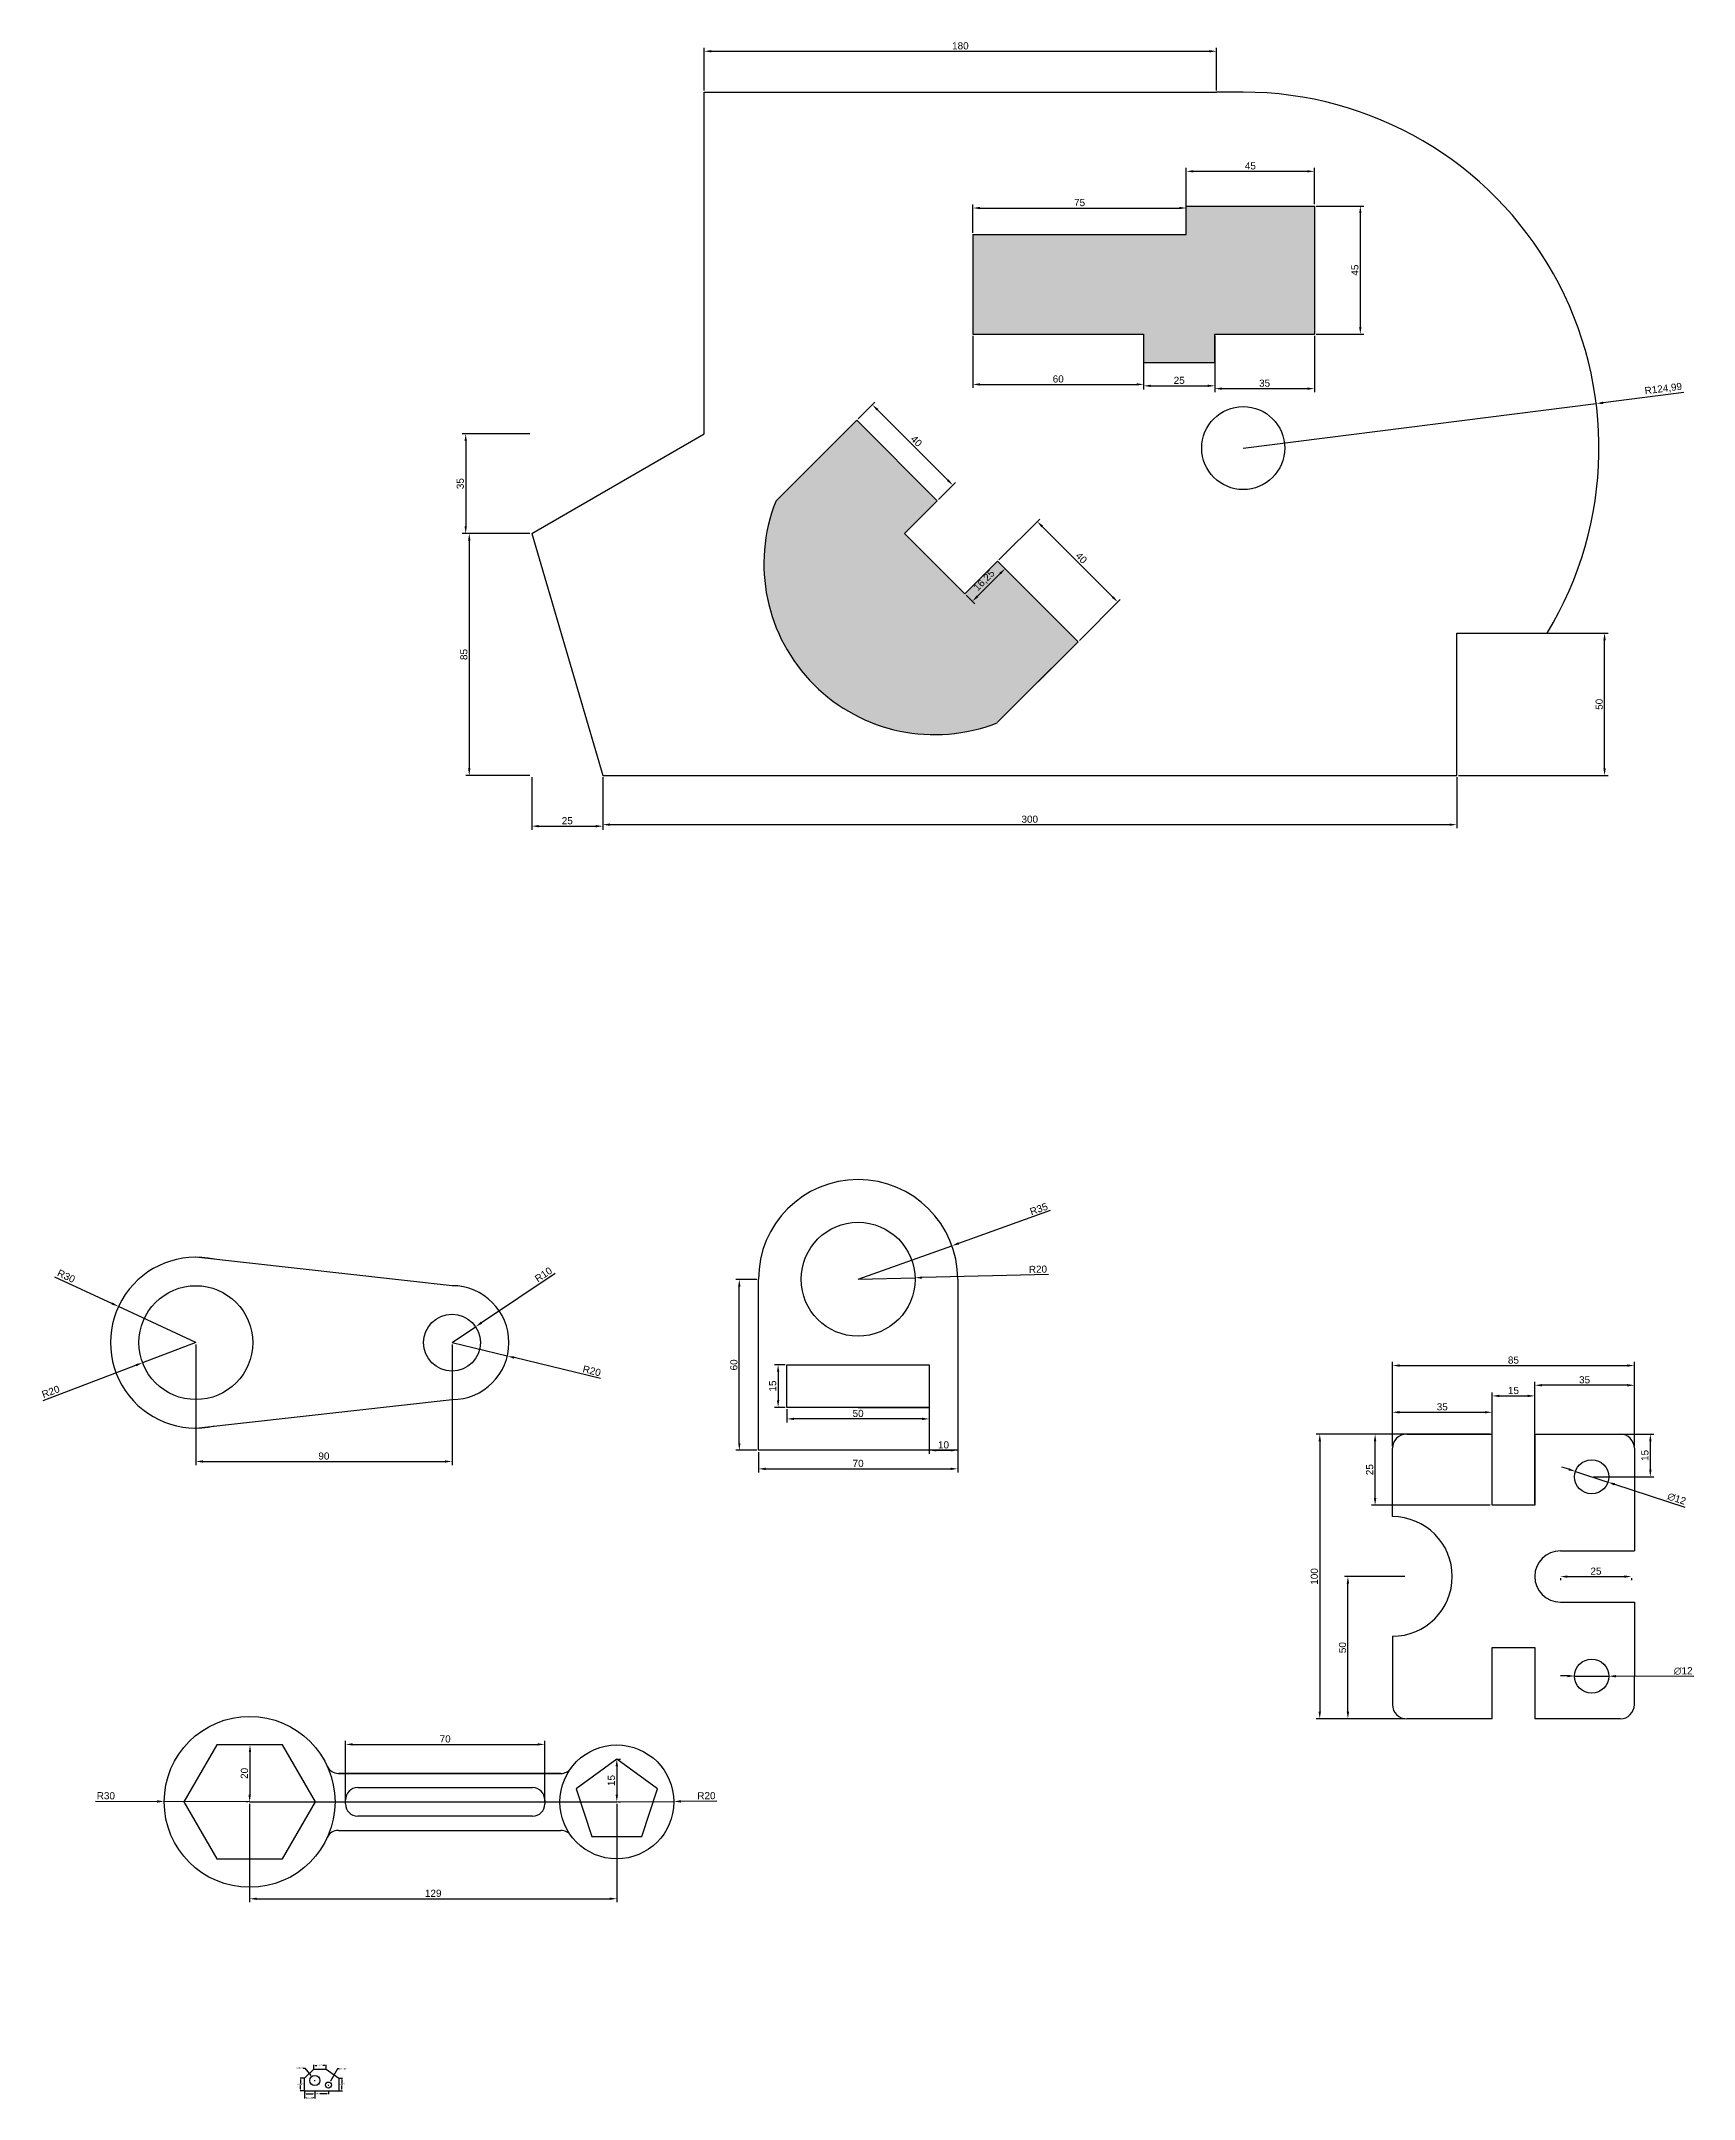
# Model space of a CAD drawing. Header units: millimetres. Extents: x 75 to 1605, y 28 to 751.
# Drawn here: x 75 to 656, y 28 to 751 of the extents above; entities that cross this region are included whole.
import ezdxf

# ---------------------------------------------------------------- set-up
doc = ezdxf.new("R2010")
doc.units = ezdxf.units.MM
doc.layers.get('0').update_dxf_attribs({"true_color": 0xc2ced6})
doc.styles.get("Standard").update_dxf_attribs({"font": 'arial.ttf'})
doc.dimstyles.new('ISO-25', dxfattribs={"dimtxt": 2.5, "dimasz": 2.5, "dimexe": 1.25, "dimexo": 0.625, "dimtad": 1, "dimtxsty": 'Standard', "dimcen": 2.5, "dimadec": 0, "dimazin": 0, "dimtfac": 1, "dimtmove": 0, "dimatfit": 3, "dimfxl": 1, "dimarcsym": 0})
doc.dimstyles.get("Standard").update_dxf_attribs({"dimtxt": 0.18, "dimasz": 0.18, "dimexe": 0.18, "dimexo": 0.0625, "dimgap": 0.09, "dimtad": 0, "dimtih": 1, "dimtoh": 1, "dimdec": 4, "dimzin": 0, "dimdsep": 46, "dimtxsty": 'Standard', "dimcen": 0.09, "dimadec": 0, "dimazin": 0, "dimtfac": 1, "dimtdec": 4, "dimtofl": 0, "dimtmove": 0, "dimatfit": 3, "dimfxl": 1, "dimtolj": 1, "dimtzin": 0, "dimarcsym": 0})

msp = doc.modelspace()

# ---------------------------------------------------------------- blocks, each defined once
blk = doc.blocks.new('*D13')
at = {"color": 0, "lineweight": -2, "transparency": 16777216}
for p, q in [((129.6981770171255, 293.3371130758796), (129.6981770171255, 250.9656570357411)), ((219.6981770171255, 293.3371130758796), (219.6981770171255, 250.9656570357411)), ((132.1981770171255, 252.2156570357411), (217.1981770171255, 252.2156570357411))]:
    blk.add_line(p, q, dxfattribs=at)
at = {"color": 0, "transparency": 16777216}
for points in [[(132.1981770171255, 252.6323237024077), (132.1981770171255, 251.7989903690744), (129.6981770171255, 252.2156570357411)], [(217.1981770171255, 252.6323237024077), (217.1981770171255, 251.7989903690744), (219.6981770171255, 252.2156570357411)]]:
    blk.add_solid(points, dxfattribs=at)
at = {"layer": 'Defpoints', "color": 0, "transparency": 16777216}
for p in [(129.6981770171255, 293.9621130758796), (219.6981770171255, 293.9621130758796), (219.6981770171255, 252.2156570357411)]:
    blk.add_point(p, dxfattribs=at)
at = {"color": 0, "transparency": 16777216, "insert": (174.6981770171255, 254.1170895050453), "char_height": 2.5, "attachment_point": 5}
blk.add_mtext('90', dxfattribs=at)
blk = doc.blocks.new('*D14')
at = {"color": 0, "lineweight": -2, "transparency": 16777216}
for p, q in [((80.09479807802714, 317.1184664047589), (100.2490702949372, 307.7098442801616)), ((129.6981770171255, 293.9621130758796), (102.514386196644, 306.6523264952169))]:
    blk.add_line(p, q, dxfattribs=at)
at = {"color": 0, "transparency": 16777216}
blk.add_solid([(100.4253232590947, 308.0873969304461), (100.0728173307798, 307.3322916298771), (102.514386196644, 306.6523264952169)], dxfattribs=at)
at = {"layer": 'Defpoints', "color": 0, "transparency": 16777216}
for p in [(102.514386196644, 306.6523264952169), (129.6981770171255, 293.9621130758796)]:
    blk.add_point(p, dxfattribs=at)
at = {"color": 0, "transparency": 16777216, "insert": (84.16842487145585, 317.3161342180625), "char_height": 2.5, "attachment_point": 5, "rotation": 334.9754147297081}
blk.add_mtext('R30', dxfattribs=at)
blk = doc.blocks.new('*D15')
at = {"color": 0, "lineweight": -2, "transparency": 16777216}
for p, q in [((129.6981770171256, 293.9621130758796), (110.9887203310422, 286.8941409118354)), ((76.0060165898732, 273.678536610001), (108.6500382452822, 286.0106443913301))]:
    blk.add_line(p, q, dxfattribs=at)
at = {"color": 0, "transparency": 16777216}
blk.add_solid([(108.502788825198, 286.4004247389567), (108.7972876653664, 285.6208640437034), (110.9887203310422, 286.8941409118354)], dxfattribs=at)
at = {"layer": 'Defpoints', "color": 0, "transparency": 16777216}
for p in [(129.6981770171256, 293.9621130758796), (110.9887203310422, 286.8941409118354)]:
    blk.add_point(p, dxfattribs=at)
at = {"color": 0, "transparency": 16777216, "insert": (78.70887015881034, 276.7321978751794), "char_height": 2.5, "attachment_point": 5, "rotation": 20.695330656432873}
blk.add_mtext('R20', dxfattribs=at)
blk = doc.blocks.new('*D16')
at = {"color": 0, "lineweight": -2, "transparency": 16777216}
for p, q in [((255.8962851106797, 318.2923015034465), (230.0725252627975, 300.9351252282839)), ((219.6981770171256, 293.9621130758797), (227.9976556136635, 299.5405227978034))]:
    blk.add_line(p, q, dxfattribs=at)
at = {"color": 0, "transparency": 16777216}
blk.add_solid([(229.8400915243841, 301.280936836473), (230.304959001211, 300.589313620095), (227.9976556136635, 299.5405227978034)], dxfattribs=at)
at = {"layer": 'Defpoints', "color": 0, "transparency": 16777216}
for p in [(227.9976556136635, 299.5405227978034), (219.6981770171256, 293.9621130758797)]:
    blk.add_point(p, dxfattribs=at)
at = {"color": 0, "transparency": 16777216, "insert": (251.8414635194595, 317.8579210239805), "char_height": 2.5, "attachment_point": 5, "rotation": 33.90661769802266}
blk.add_mtext('R10', dxfattribs=at)
blk = doc.blocks.new('*D17')
at = {"color": 0, "lineweight": -2, "transparency": 16777216}
for p, q in [((219.6981770171255, 293.9621130758796), (239.1386306332642, 289.2643728533063)), ((271.8711510532744, 281.3546357247634), (241.5686873352815, 288.6771553254846))]:
    blk.add_line(p, q, dxfattribs=at)
at = {"color": 0, "transparency": 16777216}
blk.add_solid([(241.6665569232517, 289.0821647758208), (241.4708177473112, 288.2721458751483), (239.1386306332642, 289.2643728533063)], dxfattribs=at)
at = {"layer": 'Defpoints', "color": 0, "transparency": 16777216}
for p in [(219.6981770171255, 293.9621130758796), (239.1386306332642, 289.2643728533063)]:
    blk.add_point(p, dxfattribs=at)
at = {"color": 0, "transparency": 16777216, "insert": (268.8110982500027, 284.0502509381712), "char_height": 2.5, "attachment_point": 5, "rotation": 346.41503743730715}
blk.add_mtext('R20', dxfattribs=at)
blk = doc.blocks.new('*D18')
at = {"color": 0, "lineweight": -2, "transparency": 16777216}
for p, q in [((326.7540659355105, 316.1327983130888), (319.3932325799102, 316.1327983130888)), ((320.6432325799102, 258.6327983130888), (320.6432325799102, 313.6327983130888)), ((326.7540659355105, 256.1327983130888), (319.3932325799102, 256.1327983130888))]:
    blk.add_line(p, q, dxfattribs=at)
at = {"color": 0, "transparency": 16777216}
for points in [[(320.2265659132435, 313.6327983130888), (321.0598992465769, 313.6327983130888), (320.6432325799102, 316.1327983130888)], [(320.2265659132435, 258.6327983130888), (321.0598992465769, 258.6327983130888), (320.6432325799102, 256.1327983130888)]]:
    blk.add_solid(points, dxfattribs=at)
at = {"layer": 'Defpoints', "color": 0, "transparency": 16777216}
for p in [(320.6432325799102, 316.1327983130888), (327.3790659355105, 316.1327983130888), (327.3790659355105, 256.1327983130888)]:
    blk.add_point(p, dxfattribs=at)
at = {"color": 0, "transparency": 16777216, "insert": (318.741800110606, 286.1327983130886), "char_height": 2.5, "attachment_point": 5, "rotation": 90}
blk.add_mtext('60', dxfattribs=at)
blk = doc.blocks.new('*D19')
at = {"color": 0, "lineweight": -2, "transparency": 16777216}
for p, q in [((327.3790659355104, 255.5077983130886), (327.3790659355104, 248.3821144871899)), ((397.3790659355104, 255.5077983130886), (397.3790659355104, 248.3821144871899)), ((329.8790659355104, 249.6321144871899), (394.8790659355104, 249.6321144871899))]:
    blk.add_line(p, q, dxfattribs=at)
at = {"color": 0, "transparency": 16777216}
for points in [[(329.8790659355104, 250.0487811538566), (329.8790659355104, 249.2154478205233), (327.3790659355104, 249.6321144871899)], [(394.8790659355104, 250.0487811538566), (394.8790659355104, 249.2154478205233), (397.3790659355104, 249.6321144871899)]]:
    blk.add_solid(points, dxfattribs=at)
at = {"layer": 'Defpoints', "color": 0, "transparency": 16777216}
for p in [(327.3790659355104, 256.1327983130886), (397.3790659355104, 256.1327983130886), (397.3790659355104, 249.6321144871899)]:
    blk.add_point(p, dxfattribs=at)
at = {"color": 0, "transparency": 16777216, "insert": (362.3790659355104, 251.5335469564942), "char_height": 2.5, "attachment_point": 5}
blk.add_mtext('70', dxfattribs=at)
blk = doc.blocks.new('*D20')
at = {"color": 0, "lineweight": -2, "transparency": 16777216}
for p, q in [((336.7540659355105, 286.2167878732354), (333.018516677848, 286.2167878732354)), ((334.268516677848, 283.7167878732354), (334.268516677848, 273.7167878732354)), ((336.7540659355105, 271.2167878732354), (333.018516677848, 271.2167878732354))]:
    blk.add_line(p, q, dxfattribs=at)
at = {"color": 0, "transparency": 16777216}
for points in [[(333.8518500111813, 283.7167878732354), (334.6851833445147, 283.7167878732354), (334.268516677848, 286.2167878732354)], [(333.8518500111813, 273.7167878732354), (334.6851833445147, 273.7167878732354), (334.268516677848, 271.2167878732354)]]:
    blk.add_solid(points, dxfattribs=at)
at = {"layer": 'Defpoints', "color": 0, "transparency": 16777216}
for p in [(337.3790659355105, 286.2167878732354), (334.268516677848, 271.2167878732354), (337.3790659355105, 271.2167878732354)]:
    blk.add_point(p, dxfattribs=at)
at = {"color": 0, "transparency": 16777216, "insert": (332.3670842085438, 278.7167878732353), "char_height": 2.5, "attachment_point": 5, "rotation": 90}
blk.add_mtext('15', dxfattribs=at)
blk = doc.blocks.new('*D21')
at = {"color": 0, "lineweight": -2, "transparency": 16777216}
for p, q in [((337.3790659355104, 270.5917878732353), (337.3790659355104, 265.9288463823223)), ((387.3790659355104, 270.5917878732353), (387.3790659355104, 265.9288463823223)), ((384.8790659355104, 267.1788463823223), (339.8790659355104, 267.1788463823223))]:
    blk.add_line(p, q, dxfattribs=at)
at = {"color": 0, "transparency": 16777216}
for points in [[(339.8790659355104, 267.5955130489889), (339.8790659355104, 266.7621797156556), (337.3790659355104, 267.1788463823223)], [(384.8790659355104, 267.5955130489889), (384.8790659355104, 266.7621797156556), (387.3790659355104, 267.1788463823223)]]:
    blk.add_solid(points, dxfattribs=at)
at = {"layer": 'Defpoints', "color": 0, "transparency": 16777216}
for p in [(337.3790659355104, 271.2167878732353), (387.3790659355104, 271.2167878732353), (337.3790659355104, 267.1788463823223)]:
    blk.add_point(p, dxfattribs=at)
at = {"color": 0, "transparency": 16777216, "insert": (362.3790659355104, 269.0802788516265), "char_height": 2.5, "attachment_point": 5}
blk.add_mtext('50', dxfattribs=at)
blk = doc.blocks.new('*D22')
at = {"color": 0, "lineweight": -2, "transparency": 16777216}
for p, q in [((387.3790659355104, 285.5917878732353), (387.3790659355104, 254.8827983130886)), ((397.3790659355104, 285.5917878732353), (397.3790659355104, 254.8827983130886)), ((389.8790659355104, 256.1327983130886), (394.8790659355104, 256.1327983130886))]:
    blk.add_line(p, q, dxfattribs=at)
at = {"color": 0, "transparency": 16777216}
for points in [[(389.8790659355104, 256.5494649797553), (389.8790659355104, 255.716131646422), (387.3790659355104, 256.1327983130886)], [(394.8790659355104, 256.5494649797553), (394.8790659355104, 255.716131646422), (397.3790659355104, 256.1327983130886)]]:
    blk.add_solid(points, dxfattribs=at)
at = {"layer": 'Defpoints', "color": 0, "transparency": 16777216}
for p in [(387.3790659355104, 286.2167878732353), (397.3790659355104, 286.2167878732353), (397.3790659355104, 256.1327983130886)]:
    blk.add_point(p, dxfattribs=at)
at = {"color": 0, "transparency": 16777216, "insert": (392.3790659355104, 258.0342307823929), "char_height": 2.5, "attachment_point": 5}
blk.add_mtext('10', dxfattribs=at)
blk = doc.blocks.new('*D23')
at = {"color": 0, "lineweight": -2, "transparency": 16777216}
for p, q in [((362.3790659355104, 316.2167878732353), (382.3726861697805, 316.7219115490007)), ((429.2165336046891, 317.9053858836165), (384.8718886990642, 316.7850520084713))]:
    blk.add_line(p, q, dxfattribs=at)
at = {"color": 0, "transparency": 16777216}
blk.add_solid([(384.8613652891524, 317.2015857633519), (384.882412108976, 316.3685182535907), (382.3726861697805, 316.7219115490007)], dxfattribs=at)
at = {"layer": 'Defpoints', "color": 0, "transparency": 16777216}
for p in [(362.3790659355104, 316.2167878732353), (382.3726861697805, 316.7219115490007)]:
    blk.add_point(p, dxfattribs=at)
at = {"color": 0, "transparency": 16777216, "insert": (425.5620557308765, 319.715097464886), "char_height": 2.5, "attachment_point": 5, "rotation": 1.4472266237275198}
blk.add_mtext('R20', dxfattribs=at)
blk = doc.blocks.new('*D24')
at = {"color": 0, "lineweight": -2, "transparency": 16777216}
for p, q in [((429.9144483030009, 340.3185895889498), (397.697364523827, 328.8210643231716)), ((362.3790659355104, 316.2167878732353), (395.3428112846059, 327.9807792265092))]:
    blk.add_line(p, q, dxfattribs=at)
at = {"color": 0, "transparency": 16777216}
blk.add_solid([(397.5573170077167, 329.2134898630418), (397.8374120399375, 328.4286387833015), (395.3428112846059, 327.9807792265092)], dxfattribs=at)
at = {"layer": 'Defpoints', "color": 0, "transparency": 16777216}
for p in [(395.3428112846059, 327.9807792265092), (362.3790659355104, 316.2167878732353)]:
    blk.add_point(p, dxfattribs=at)
at = {"color": 0, "transparency": 16777216, "insert": (425.8644948044927, 340.8930498451493), "char_height": 2.5, "attachment_point": 5, "rotation": 19.64029629968331}
blk.add_mtext('R35', dxfattribs=at)
blk = doc.blocks.new('*D63')
at = {"color": 0, "lineweight": -2, "transparency": 16777216}
for p, q in [((148.5998500742667, 132.0380949340301), (148.5998500742667, 97.39056651410783)), ((277.5998500742667, 132.0380949340301), (277.5998500742667, 97.39056651410783)), ((151.0998500742667, 98.64056651410783), (275.0998500742667, 98.64056651410783))]:
    blk.add_line(p, q, dxfattribs=at)
at = {"color": 0, "transparency": 16777216}
for points in [[(151.0998500742667, 99.0572331807745), (151.0998500742667, 98.22389984744116), (148.5998500742667, 98.64056651410783)], [(275.0998500742667, 99.0572331807745), (275.0998500742667, 98.22389984744116), (277.5998500742667, 98.64056651410783)]]:
    blk.add_solid(points, dxfattribs=at)
at = {"layer": 'Defpoints', "color": 0, "transparency": 16777216}
for p in [(148.5998500742667, 132.6630949340301), (277.5998500742667, 132.6630949340301), (277.5998500742667, 98.64056651410783)]:
    blk.add_point(p, dxfattribs=at)
at = {"color": 0, "transparency": 16777216, "insert": (213.0998500742667, 100.5419989834121), "char_height": 2.5, "attachment_point": 5}
blk.add_mtext('129', dxfattribs=at)
blk = doc.blocks.new('*D64')
at = {"color": 0, "lineweight": -2, "transparency": 16777216}
for p, q in [((277.5998500742677, 145.1630949340302), (277.5998500742677, 135.1630949346114)), ((278.2248500742668, 147.6630949340302), (278.8498500742677, 147.6630949340302)), ((278.2248500742668, 132.6630949346114), (278.8498500742677, 132.6630949346114))]:
    blk.add_line(p, q, dxfattribs=at)
at = {"color": 0, "transparency": 16777216}
for points in [[(277.183183407601, 145.1630949340302), (278.0165167409344, 145.1630949340302), (277.5998500742677, 147.6630949340302)], [(277.183183407601, 135.1630949346114), (278.0165167409344, 135.1630949346114), (277.5998500742677, 132.6630949346114)]]:
    blk.add_solid(points, dxfattribs=at)
at = {"layer": 'Defpoints', "color": 0, "transparency": 16777216}
for p in [(277.5998500742668, 147.6630949340302), (277.5998500742668, 132.6630949346114), (277.5998500742677, 132.6630949346114)]:
    blk.add_point(p, dxfattribs=at)
at = {"color": 0, "transparency": 16777216, "insert": (275.6984176049635, 140.1630949343207), "char_height": 2.5, "attachment_point": 5, "rotation": 90}
blk.add_mtext('15', dxfattribs=at)
blk = doc.blocks.new('*D65')
at = {"color": 0, "lineweight": -2, "transparency": 16777216}
for p, q in [((182.2895380928371, 133.2880949340301), (182.2895380928371, 154.1089592731737)), ((184.7895380928371, 152.8589592731737), (249.7895380928371, 152.8589592731737)), ((252.2895380928371, 133.2880949340301), (252.2895380928371, 154.1089592731737))]:
    blk.add_line(p, q, dxfattribs=at)
at = {"color": 0, "transparency": 16777216}
for points in [[(184.7895380928371, 153.2756259398404), (184.7895380928371, 152.442292606507), (182.2895380928371, 152.8589592731737)], [(249.7895380928371, 153.2756259398404), (249.7895380928371, 152.442292606507), (252.2895380928371, 152.8589592731737)]]:
    blk.add_solid(points, dxfattribs=at)
at = {"layer": 'Defpoints', "color": 0, "transparency": 16777216}
for p in [(252.2895380928371, 152.8589592731737), (182.2895380928371, 132.6630949340301), (252.2895380928371, 132.6630949340301)]:
    blk.add_point(p, dxfattribs=at)
at = {"color": 0, "transparency": 16777216, "insert": (217.2895380928371, 154.7603917424779), "char_height": 2.5, "attachment_point": 5}
blk.add_mtext('70', dxfattribs=at)
blk = doc.blocks.new('*D66')
at = {"color": 0, "lineweight": -2, "transparency": 16777216}
for p, q in [((148.1094447248738, 152.6673004794793), (147.4844588743231, 152.6715060249284)), ((148.7176083936261, 150.1631515318309), (148.6166722560623, 135.1630383362294)), ((147.9748642237168, 132.6673004794793), (147.3498783731661, 132.6715060249284))]:
    blk.add_line(p, q, dxfattribs=at)
at = {"color": 0, "transparency": 16777216}
for points in [[(148.3009511599262, 150.165955228797), (149.134265627326, 150.1603478348648), (148.7344305754227, 152.6630949340301)], [(148.2000150223625, 135.1658420331955), (149.0333294897622, 135.1602346392633), (148.5998500742657, 132.6630949340301)]]:
    blk.add_solid(points, dxfattribs=at)
at = {"layer": 'Defpoints', "color": 0, "transparency": 16777216}
for p in [(148.7344305754236, 152.6630949340301), (148.5998500742666, 132.6630949340301), (148.5998500742657, 132.6630949340301)]:
    blk.add_point(p, dxfattribs=at)
at = {"color": 0, "transparency": 16777216, "insert": (146.7657509022984, 142.6758894310992), "char_height": 2.5, "attachment_point": 5, "rotation": 89.61446108291618}
blk.add_mtext('20', dxfattribs=at)
blk = doc.blocks.new('*D67')
at = {"color": 0, "lineweight": -2, "transparency": 16777216}
for p, q in [((94.46552151868525, 132.9333009304569), (116.1002549201304, 132.8253133585752)), ((148.5998500742667, 132.6630949340301), (118.6002237781409, 132.8128350182256))]:
    blk.add_line(p, q, dxfattribs=at)
at = {"color": 0, "transparency": 16777216}
blk.add_solid([(116.102334643522, 133.2419748349103), (116.0981751967388, 132.4086518822401), (118.6002237781409, 132.8128350182256)], dxfattribs=at)
at = {"layer": 'Defpoints', "color": 0, "transparency": 16777216}
for p in [(118.6002237781409, 132.8128350182256), (148.5998500742667, 132.6630949340301)]:
    blk.add_point(p, dxfattribs=at)
at = {"color": 0, "transparency": 16777216, "insert": (98.08257725387018, 134.8175555908259), "char_height": 2.5, "attachment_point": 5, "rotation": 359.7140163175746}
blk.add_mtext('R30', dxfattribs=at)
blk = doc.blocks.new('*D68')
at = {"color": 0, "lineweight": -2, "transparency": 16777216}
for p, q in [((277.5998500742667, 132.6630949340302), (297.5992094431817, 132.8231725182775)), ((312.7159548260219, 132.9441689981111), (300.0991293642961, 132.8431822163084))]:
    blk.add_line(p, q, dxfattribs=at)
at = {"color": 0, "transparency": 16777216}
blk.add_solid([(300.0957944146243, 133.2598355364941), (300.1024643139679, 132.4265288961227), (297.5992094431817, 132.8231725182775)], dxfattribs=at)
at = {"layer": 'Defpoints', "color": 0, "transparency": 16777216}
for p in [(277.5998500742667, 132.6630949340302), (297.5992094431817, 132.8231725182775)]:
    blk.add_point(p, dxfattribs=at)
at = {"color": 0, "transparency": 16777216, "insert": (309.0932458175484, 134.8166657210703), "char_height": 2.5, "attachment_point": 5, "rotation": 0.4585933950979483}
blk.add_mtext('R20', dxfattribs=at)
blk = doc.blocks.new('*D76')
at = {"color": 0, "lineweight": -2, "transparency": 16777216}
for p, q in [((167.8424224049427, 35.62647561099631), (166.3068336630198, 35.62647561099631)), ((167.8424224049427, 31.22647561099622), (166.3068336630198, 31.22647561099622)), ((166.4868336630198, 35.12647561099631), (166.4868336630198, 33.77176210485711)), ((166.4868336630198, 31.72647561099622), (166.4868336630198, 33.08118911713542))]:
    blk.add_line(p, q, dxfattribs=at)
at = {"color": 0, "transparency": 16777216}
for points in [[(166.4035003296865, 35.12647561099631), (166.5701669963532, 35.12647561099631), (166.4868336630198, 35.62647561099631)], [(166.4035003296865, 31.72647561099622), (166.5701669963532, 31.72647561099622), (166.4868336630198, 31.22647561099622)]]:
    blk.add_solid(points, dxfattribs=at)
at = {"layer": 'Defpoints', "color": 0, "transparency": 16777216}
for p in [(166.4868336630198, 31.22647561099622), (167.9049224049427, 35.62647561099631), (167.9049224049427, 31.22647561099622)]:
    blk.add_point(p, dxfattribs=at)
at = {"color": 0, "transparency": 16777216, "insert": (166.4868336630198, 33.42647561099621), "char_height": 0.5, "attachment_point": 5}
blk.add_mtext('\\A1;4.4000', dxfattribs=at)
blk = doc.blocks.new('*D77')
at = {"color": 0, "lineweight": -2, "transparency": 16777216}
for p, q in [((171.1049224049425, 38.88897561099634), (171.1049224049425, 40.29742557339517)), ((171.6049224049425, 40.11742557339517), (172.167855556375, 40.11742557339517)), ((175.0049224049426, 40.11742557339517), (174.4419892535101, 40.11742557339517)), ((175.5049224049426, 38.88897561099634), (175.5049224049426, 40.29742557339517))]:
    blk.add_line(p, q, dxfattribs=at)
at = {"color": 0, "transparency": 16777216}
for points in [[(171.6049224049425, 40.2007589067285), (171.6049224049425, 40.03409224006183), (171.1049224049425, 40.11742557339517)], [(175.0049224049426, 40.2007589067285), (175.0049224049426, 40.03409224006183), (175.5049224049426, 40.11742557339517)]]:
    blk.add_solid(points, dxfattribs=at)
at = {"layer": 'Defpoints', "color": 0, "transparency": 16777216}
for p in [(171.1049224049425, 38.82647561099634), (175.5049224049426, 40.11742557339517), (175.5049224049426, 38.82647561099634)]:
    blk.add_point(p, dxfattribs=at)
at = {"color": 0, "transparency": 16777216, "insert": (173.3049224049425, 40.11742557339517), "char_height": 0.5, "attachment_point": 5}
blk.add_mtext('\\A1;4.4000', dxfattribs=at)
blk = doc.blocks.new('*D78')
at = {"color": 0, "lineweight": -2, "transparency": 16777216}
for p, q in [((167.9049224049427, 31.1639756109962), (167.9049224049427, 28.52219054218364)), ((171.5049224049426, 31.1639756109962), (171.5049224049426, 28.52219054218364)), ((168.4049224049427, 28.70219054218364), (168.5780874799767, 28.70219054218364)), ((171.0049224049426, 28.70219054218364), (170.8317573299085, 28.70219054218364))]:
    blk.add_line(p, q, dxfattribs=at)
at = {"color": 0, "transparency": 16777216}
for points in [[(168.4049224049427, 28.78552387551698), (168.4049224049427, 28.61885720885031), (167.9049224049427, 28.70219054218364)], [(171.0049224049426, 28.78552387551698), (171.0049224049426, 28.61885720885031), (171.5049224049426, 28.70219054218364)]]:
    blk.add_solid(points, dxfattribs=at)
at = {"layer": 'Defpoints', "color": 0, "transparency": 16777216}
for p in [(167.9049224049427, 31.2264756109962), (171.5049224049426, 31.2264756109962), (171.5049224049426, 28.70219054218364)]:
    blk.add_point(p, dxfattribs=at)
at = {"color": 0, "transparency": 16777216, "insert": (169.7049224049426, 28.70219054218364), "char_height": 0.5, "attachment_point": 5}
blk.add_mtext('\\A1;3.6000', dxfattribs=at)
blk = doc.blocks.new('*D79')
at = {"color": 0, "lineweight": -2, "transparency": 16777216}
for p, q in [((167.9049224049427, 31.1639756109962), (167.9049224049427, 29.97676348020656)), ((168.4049224049427, 30.15676348020656), (170.9775758837968, 30.15676348020656)), ((175.8049224049428, 30.15676348020656), (173.2322689260887, 30.15676348020656)), ((176.3049224049428, 31.1639756109962), (176.3049224049428, 29.97676348020656))]:
    blk.add_line(p, q, dxfattribs=at)
at = {"color": 0, "transparency": 16777216}
for points in [[(168.4049224049427, 30.2400968135399), (168.4049224049427, 30.07343014687323), (167.9049224049427, 30.15676348020656)], [(175.8049224049428, 30.2400968135399), (175.8049224049428, 30.07343014687323), (176.3049224049428, 30.15676348020656)]]:
    blk.add_solid(points, dxfattribs=at)
at = {"layer": 'Defpoints', "color": 0, "transparency": 16777216}
for p in [(167.9049224049427, 31.2264756109962), (176.3049224049428, 31.2264756109962), (176.3049224049428, 30.15676348020656)]:
    blk.add_point(p, dxfattribs=at)
at = {"color": 0, "transparency": 16777216, "insert": (172.1049224049427, 30.15676348020656), "char_height": 0.5, "attachment_point": 5}
blk.add_mtext('\\A1;8.4000', dxfattribs=at)
blk = doc.blocks.new('*D80')
at = {"color": 0, "lineweight": -2, "transparency": 16777216}
for p, q in [((179.9674224049427, 35.62647561099631), (181.1912880864722, 35.62647561099631)), ((179.9674224049427, 31.22647561099622), (181.1912880864722, 31.22647561099622)), ((181.0112880864722, 35.12647561099631), (181.0112880864722, 33.77176210485711)), ((181.0112880864722, 31.72647561099622), (181.0112880864722, 33.08118911713542))]:
    blk.add_line(p, q, dxfattribs=at)
at = {"color": 0, "transparency": 16777216}
for points in [[(180.9279547531389, 35.12647561099631), (181.0946214198056, 35.12647561099631), (181.0112880864722, 35.62647561099631)], [(180.9279547531389, 31.72647561099622), (181.0946214198056, 31.72647561099622), (181.0112880864722, 31.22647561099622)]]:
    blk.add_solid(points, dxfattribs=at)
at = {"layer": 'Defpoints', "color": 0, "transparency": 16777216}
for p in [(179.9049224049427, 35.62647561099631), (179.9049224049427, 31.22647561099622), (181.0112880864722, 31.22647561099622)]:
    blk.add_point(p, dxfattribs=at)
at = {"color": 0, "transparency": 16777216, "insert": (181.0112880864722, 33.4264756109962), "char_height": 0.5, "attachment_point": 5}
blk.add_mtext('\\A1;4.4000', dxfattribs=at)
blk = doc.blocks.new('*D81')
at = {"color": 0, "lineweight": -2, "transparency": 16777216}
for p, q in [((167.5373746196597, 39.2004125272125), (168.0373746196597, 39.20041252721251)), ((168.0373746196597, 39.20041252721251), (170.0760780059405, 36.62880845579484)), ((171.4149224049427, 34.82647561099601), (171.5949224049427, 34.82647561099601)), ((171.5049224049427, 34.73647561099599), (171.5049224049427, 34.91647561099599))]:
    blk.add_line(p, q, dxfattribs=at)
at = {"color": 0, "transparency": 16777216}
blk.add_solid([(170.1413799206071, 36.68057818039637), (170.0107760912738, 36.5770387311933), (170.3866963535496, 36.23699696779512)], dxfattribs=at)
at = {"layer": 'Defpoints', "color": 0, "transparency": 16777216}
for p in [(170.3866963535496, 36.23699696779512), (172.6231484563358, 33.41595425419688)]:
    blk.add_point(p, dxfattribs=at)
at = {"color": 0, "transparency": 16777216, "insert": (166.1383705268902, 39.2004125272125), "char_height": 0.5, "attachment_point": 5}
blk.add_mtext('\\A1;∅3.6000', dxfattribs=at)
blk = doc.blocks.new('*D82')
at = {"color": 0, "lineweight": -2, "transparency": 16777216}
for p, q in [((179.5240353411077, 38.91582231876929), (177.0682212127722, 34.57550301248443)), ((180.0240353411079, 38.91582231876927), (179.5240353411077, 38.91582231876929)), ((176.2149224049427, 33.22647561099612), (176.3949224049427, 33.2264756109961)), ((176.3049224049427, 33.1364756109961), (176.3049224049427, 33.31647561099612))]:
    blk.add_line(p, q, dxfattribs=at)
at = {"color": 0, "transparency": 16777216}
blk.add_solid([(176.9956928578535, 34.61654058279785), (177.140749567691, 34.53446544217101), (176.8219957908917, 34.1403328829721)], dxfattribs=at)
at = {"layer": 'Defpoints', "color": 0, "transparency": 16777216}
for p in [(175.7878490189936, 32.3126183390201), (176.8219957908917, 34.1403328829721)]:
    blk.add_point(p, dxfattribs=at)
at = {"color": 0, "transparency": 16777216, "insert": (181.4230394338774, 38.91582231876932), "char_height": 0.5, "attachment_point": 5}
blk.add_mtext('\\A1;∅2.1000', dxfattribs=at)
blk = doc.blocks.new('*D94')
at = {"color": 0, "lineweight": -2, "transparency": 16777216}
for p, q in [((584.4916621490192, 261.8373669011538), (542.7688559498692, 261.8373669011538)), ((544.0188559498694, 239.3373669011538), (544.0188559498692, 259.3373669011538)), ((584.4916621490192, 236.8373669011538), (542.7688559498694, 236.8373669011538))]:
    blk.add_line(p, q, dxfattribs=at)
at = {"color": 0, "transparency": 16777216}
for points in [[(543.6021892832026, 259.3373669011538), (544.4355226165359, 259.3373669011538), (544.0188559498692, 261.8373669011538)], [(543.6021892832027, 239.3373669011538), (544.435522616536, 239.3373669011538), (544.0188559498694, 236.8373669011538)]]:
    blk.add_solid(points, dxfattribs=at)
at = {"layer": 'Defpoints', "color": 0, "transparency": 16777216}
for p in [(544.0188559498692, 261.8373669011538), (585.1166621490192, 261.8373669011538), (585.1166621490192, 236.8373669011538)]:
    blk.add_point(p, dxfattribs=at)
at = {"color": 0, "transparency": 16777216, "insert": (542.117423480565, 249.3373669011536), "char_height": 2.5, "attachment_point": 5, "rotation": 90}
blk.add_mtext('25', dxfattribs=at)
blk = doc.blocks.new('*D95')
at = {"color": 0, "lineweight": -2, "transparency": 16777216}
for p, q in [((550.116662149019, 257.4623669011537), (550.116662149019, 270.7448330836762)), ((552.616662149019, 269.4948330836762), (582.616662149019, 269.4948330836762)), ((585.116662149019, 257.4623669011537), (585.116662149019, 270.7448330836762))]:
    blk.add_line(p, q, dxfattribs=at)
at = {"color": 0, "transparency": 16777216}
for points in [[(552.616662149019, 269.9114997503429), (552.616662149019, 269.0781664170095), (550.116662149019, 269.4948330836762)], [(582.616662149019, 269.9114997503429), (582.616662149019, 269.0781664170095), (585.116662149019, 269.4948330836762)]]:
    blk.add_solid(points, dxfattribs=at)
at = {"layer": 'Defpoints', "color": 0, "transparency": 16777216}
for p in [(585.116662149019, 269.4948330836762), (550.116662149019, 256.8373669011537), (585.116662149019, 256.8373669011537)]:
    blk.add_point(p, dxfattribs=at)
at = {"color": 0, "transparency": 16777216, "insert": (567.616662149019, 271.3971182132806), "char_height": 2.5, "attachment_point": 5}
blk.add_mtext('35', dxfattribs=at)
blk = doc.blocks.new('*D96')
at = {"color": 0, "lineweight": -2, "transparency": 16777216}
for p, q in [((585.116662149019, 237.4623669011537), (585.116662149019, 276.4900333644084)), ((587.616662149019, 275.2400333644084), (597.616662149019, 275.2400333644084)), ((600.116662149019, 237.4623669011537), (600.116662149019, 276.4900333644084))]:
    blk.add_line(p, q, dxfattribs=at)
at = {"color": 0, "transparency": 16777216}
for points in [[(587.616662149019, 275.6567000310751), (587.616662149019, 274.8233666977417), (585.116662149019, 275.2400333644084)], [(597.616662149019, 275.6567000310751), (597.616662149019, 274.8233666977417), (600.116662149019, 275.2400333644084)]]:
    blk.add_solid(points, dxfattribs=at)
at = {"layer": 'Defpoints', "color": 0, "transparency": 16777216}
for p in [(600.116662149019, 275.2400333644084), (585.116662149019, 236.8373669011537), (600.116662149019, 236.8373669011537)]:
    blk.add_point(p, dxfattribs=at)
at = {"color": 0, "transparency": 16777216, "insert": (592.616662149019, 277.1414658337126), "char_height": 2.5, "attachment_point": 5}
blk.add_mtext('15', dxfattribs=at)
blk = doc.blocks.new('*D97')
at = {"color": 0, "lineweight": -2, "transparency": 16777216}
for p, q in [((600.116662149019, 257.4623669011537), (600.116662149019, 280.2400333644084)), ((632.616662149019, 278.9900333644084), (602.616662149019, 278.9900333644084)), ((635.116662149019, 257.4623669011537), (635.116662149019, 280.2400333644084))]:
    blk.add_line(p, q, dxfattribs=at)
at = {"color": 0, "transparency": 16777216}
for points in [[(602.616662149019, 279.4067000310751), (602.616662149019, 278.5733666977417), (600.116662149019, 278.9900333644084)], [(632.616662149019, 279.4067000310751), (632.616662149019, 278.5733666977417), (635.116662149019, 278.9900333644084)]]:
    blk.add_solid(points, dxfattribs=at)
at = {"layer": 'Defpoints', "color": 0, "transparency": 16777216}
for p in [(600.116662149019, 278.9900333644084), (600.116662149019, 256.8373669011537), (635.116662149019, 256.8373669011537)]:
    blk.add_point(p, dxfattribs=at)
at = {"color": 0, "transparency": 16777216, "insert": (617.616662149019, 280.8923184940128), "char_height": 2.5, "attachment_point": 5}
blk.add_mtext('35', dxfattribs=at)
blk = doc.blocks.new('*D98')
at = {"color": 0, "lineweight": -2, "transparency": 16777216}
for p, q in [((620.7416621490192, 261.8373669011538), (641.9801747542169, 261.8373669011539)), ((640.730174754217, 249.3373669011538), (640.7301747542169, 259.3373669011539)), ((620.7416621490192, 246.8373669011538), (641.980174754217, 246.8373669011538))]:
    blk.add_line(p, q, dxfattribs=at)
at = {"color": 0, "transparency": 16777216}
for points in [[(640.3135080875503, 259.3373669011539), (641.1468414208836, 259.3373669011539), (640.7301747542169, 261.8373669011539)], [(640.3135080875504, 249.3373669011538), (641.1468414208837, 249.3373669011538), (640.730174754217, 246.8373669011538)]]:
    blk.add_solid(points, dxfattribs=at)
at = {"layer": 'Defpoints', "color": 0, "transparency": 16777216}
for p in [(620.1166621490192, 261.8373669011538), (640.7301747542169, 261.8373669011539), (620.1166621490192, 246.8373669011538)]:
    blk.add_point(p, dxfattribs=at)
at = {"color": 0, "transparency": 16777216, "insert": (638.8287422849127, 254.3373669011536), "char_height": 2.5, "attachment_point": 5, "rotation": 90}
blk.add_mtext('15', dxfattribs=at)
blk = doc.blocks.new('*D99')
at = {"color": 0, "lineweight": -2, "transparency": 16777216}
for p, q in [((550.116662149019, 257.4623669011537), (550.116662149019, 287.15968118761)), ((552.616662149019, 285.90968118761), (632.616662149019, 285.90968118761)), ((635.116662149019, 257.4623669011537), (635.116662149019, 287.15968118761))]:
    blk.add_line(p, q, dxfattribs=at)
at = {"color": 0, "transparency": 16777216}
for points in [[(552.616662149019, 286.3263478542767), (552.616662149019, 285.4930145209433), (550.116662149019, 285.90968118761)], [(632.616662149019, 286.3263478542767), (632.616662149019, 285.4930145209433), (635.116662149019, 285.90968118761)]]:
    blk.add_solid(points, dxfattribs=at)
at = {"layer": 'Defpoints', "color": 0, "transparency": 16777216}
for p in [(635.116662149019, 285.90968118761), (550.116662149019, 256.8373669011537), (635.116662149019, 256.8373669011537)]:
    blk.add_point(p, dxfattribs=at)
at = {"color": 0, "transparency": 16777216, "insert": (592.616662149019, 287.8111136569142), "char_height": 2.5, "attachment_point": 5}
blk.add_mtext('85', dxfattribs=at)
blk = doc.blocks.new('*D100')
at = {"color": 0, "lineweight": -2, "transparency": 16777216}
for p, q in [((609.116662149019, 211.2123669011537), (609.116662149019, 210.5406504895839)), ((611.616662149019, 211.7906504895839), (631.616662149019, 211.7906504895839)), ((634.116662149019, 211.2123669011537), (634.116662149019, 210.5406504895839))]:
    blk.add_line(p, q, dxfattribs=at)
at = {"color": 0, "transparency": 16777216}
for points in [[(611.616662149019, 212.2073171562505), (611.616662149019, 211.3739838229172), (609.116662149019, 211.7906504895839)], [(631.616662149019, 212.2073171562505), (631.616662149019, 211.3739838229172), (634.116662149019, 211.7906504895839)]]:
    blk.add_solid(points, dxfattribs=at)
at = {"layer": 'Defpoints', "color": 0, "transparency": 16777216}
for p in [(609.116662149019, 211.8373669011537), (634.116662149019, 211.8373669011537), (634.116662149019, 211.7906504895839)]:
    blk.add_point(p, dxfattribs=at)
at = {"color": 0, "transparency": 16777216, "insert": (621.616662149019, 213.6920829588881), "char_height": 2.5, "attachment_point": 5}
blk.add_mtext('25', dxfattribs=at)
blk = doc.blocks.new('*D101')
at = {"color": 0, "lineweight": -2, "transparency": 16777216}
for p, q in [((554.4916621490192, 211.8373669011538), (533.2242993047294, 211.8373669011538)), ((534.4742993047294, 164.3373669011538), (534.4742993047294, 209.3373669011538)), ((554.4916621490192, 161.8373669011538), (533.2242993047294, 161.8373669011538))]:
    blk.add_line(p, q, dxfattribs=at)
at = {"color": 0, "transparency": 16777216}
for points in [[(534.0576326380627, 209.3373669011538), (534.890965971396, 209.3373669011538), (534.4742993047294, 211.8373669011538)], [(534.0576326380627, 164.3373669011538), (534.890965971396, 164.3373669011538), (534.4742993047294, 161.8373669011538)]]:
    blk.add_solid(points, dxfattribs=at)
at = {"layer": 'Defpoints', "color": 0, "transparency": 16777216}
for p in [(534.4742993047294, 211.8373669011538), (555.1166621490192, 211.8373669011538), (555.1166621490192, 161.8373669011538)]:
    blk.add_point(p, dxfattribs=at)
at = {"color": 0, "transparency": 16777216, "insert": (532.572866835425, 186.8373669011536), "char_height": 2.5, "attachment_point": 5, "rotation": 90}
blk.add_mtext('50', dxfattribs=at)
blk = doc.blocks.new('*D102')
at = {"color": 0, "lineweight": -2, "transparency": 16777216}
for p, q in [((554.4916621490192, 261.8373669011547), (523.3305877094916, 261.8373669011547)), ((524.5805877094916, 259.3373669011547), (524.5805877094917, 164.3373669011538)), ((554.4916621490192, 161.8373669011538), (523.3305877094917, 161.8373669011538))]:
    blk.add_line(p, q, dxfattribs=at)
at = {"color": 0, "transparency": 16777216}
for points in [[(524.163921042825, 259.3373669011547), (524.9972543761583, 259.3373669011547), (524.5805877094916, 261.8373669011547)], [(524.1639210428251, 164.3373669011538), (524.9972543761584, 164.3373669011538), (524.5805877094917, 161.8373669011538)]]:
    blk.add_solid(points, dxfattribs=at)
at = {"layer": 'Defpoints', "color": 0, "transparency": 16777216}
for p in [(555.1166621490192, 261.8373669011547), (524.5805877094917, 161.8373669011538), (555.1166621490192, 161.8373669011538)]:
    blk.add_point(p, dxfattribs=at)
at = {"color": 0, "transparency": 16777216, "insert": (522.6791552401874, 211.8373669011541), "char_height": 2.5, "attachment_point": 5, "rotation": 90}
blk.add_mtext('100', dxfattribs=at)
blk = doc.blocks.new('*D103')
at = {"color": 0, "lineweight": -2, "transparency": 16777216}
for p, q in [((611.6167770027006, 176.8815539965019), (609.1168107831952, 176.8945502010161)), ((614.1167432222061, 176.8685577919877), (626.1165810758322, 176.8061760103196)), ((656.014727013598, 176.6507489424773), (628.6165472953376, 176.7931798058054))]:
    blk.add_line(p, q, dxfattribs=at)
at = {"color": 0, "transparency": 16777216}
for points in [[(611.6189430367863, 177.2982150330862), (611.6146109686149, 176.4648929599177), (614.1167432222061, 176.8685577919877)], [(628.6187133294233, 177.2098408423896), (628.6143812612519, 176.3765187692212), (626.1165810758322, 176.8061760103196)]]:
    blk.add_solid(points, dxfattribs=at)
at = {"layer": 'Defpoints', "color": 0, "transparency": 16777216}
for p in [(614.1167432222061, 176.8685577919877), (626.1165810758322, 176.8061760103196)]:
    blk.add_point(p, dxfattribs=at)
at = {"color": 0, "transparency": 16777216, "insert": (652.2622359829566, 178.6416337139704), "char_height": 2.5, "attachment_point": 5, "rotation": 359.702147591111}
blk.add_mtext('∅12', dxfattribs=at)
blk = doc.blocks.new('*D104')
at = {"color": 0, "lineweight": -2, "transparency": 16777216}
for p, q in [((612.0396725801522, 249.4854302509263), (609.6640874128383, 250.2642724126241)), ((614.4152577474661, 248.7065880892284), (625.8180665505724, 244.9681457130789)), ((652.9308011744018, 236.0791607444449), (628.1936517178863, 244.1893035513811))]:
    blk.add_line(p, q, dxfattribs=at)
at = {"color": 0, "transparency": 16777216}
for points in [[(612.1694796071018, 249.8813611121452), (611.9098655532025, 249.0894993897072), (614.4152577474661, 248.7065880892284)], [(628.3234587448359, 244.5852344126001), (628.0638446909365, 243.7933726901621), (625.8180665505724, 244.9681457130789)]]:
    blk.add_solid(points, dxfattribs=at)
at = {"layer": 'Defpoints', "color": 0, "transparency": 16777216}
for p in [(614.4152577474661, 248.7065880892284), (625.8180665505724, 244.9681457130789)]:
    blk.add_point(p, dxfattribs=at)
at = {"color": 0, "transparency": 16777216, "insert": (649.969418409903, 239.1246530249368), "char_height": 2.5, "attachment_point": 5, "rotation": 341.8481264777839}
blk.add_mtext('∅12', dxfattribs=at)
blk = doc.blocks.new('*D166')
at = {"color": 0, "lineweight": -2, "transparency": 16777216}
for p, q in [((402.690912557246, 647.5070671729127), (402.690912557246, 629.2373925082252)), ((462.690912557246, 647.5070671729127), (462.690912557246, 629.2373925082252)), ((405.190912557246, 630.4873925082252), (460.190912557246, 630.4873925082252))]:
    blk.add_line(p, q, dxfattribs=at)
at = {"color": 0, "transparency": 16777216}
for points in [[(405.190912557246, 630.9040591748918), (405.190912557246, 630.0707258415586), (402.690912557246, 630.4873925082252)], [(460.190912557246, 630.9040591748918), (460.190912557246, 630.0707258415586), (462.690912557246, 630.4873925082252)]]:
    blk.add_solid(points, dxfattribs=at)
at = {"layer": 'Defpoints', "color": 0, "transparency": 16777216}
for p in [(402.690912557246, 648.1320671729127), (462.690912557246, 648.1320671729127), (462.690912557246, 630.4873925082252)]:
    blk.add_point(p, dxfattribs=at)
at = {"color": 0, "transparency": 16777216, "insert": (432.690912557246, 632.3888249775295), "char_height": 2.5, "attachment_point": 5}
blk.add_mtext('60', dxfattribs=at)
blk = doc.blocks.new('*D167')
at = {"color": 0, "lineweight": -2, "transparency": 16777216}
for p, q in [((462.690912557246, 637.5070671729127), (462.690912557246, 628.7418120584043)), ((487.690912557246, 637.5070671729127), (487.690912557246, 628.7418120584043)), ((465.190912557246, 629.9918120584043), (485.190912557246, 629.9918120584043))]:
    blk.add_line(p, q, dxfattribs=at)
at = {"color": 0, "transparency": 16777216}
for points in [[(465.190912557246, 630.408478725071), (465.190912557246, 629.5751453917377), (462.690912557246, 629.9918120584043)], [(485.190912557246, 630.408478725071), (485.190912557246, 629.5751453917377), (487.690912557246, 629.9918120584043)]]:
    blk.add_solid(points, dxfattribs=at)
at = {"layer": 'Defpoints', "color": 0, "transparency": 16777216}
for p in [(462.690912557246, 638.1320671729127), (487.690912557246, 638.1320671729127), (487.690912557246, 629.9918120584043)]:
    blk.add_point(p, dxfattribs=at)
at = {"color": 0, "transparency": 16777216, "insert": (475.190912557246, 631.8932445277086), "char_height": 2.5, "attachment_point": 5}
blk.add_mtext('25', dxfattribs=at)
blk = doc.blocks.new('*D168')
at = {"color": 0, "lineweight": -2, "transparency": 16777216}
for p, q in [((487.690912557246, 647.5070671729127), (487.690912557246, 627.75065379855)), ((522.6909125572461, 647.5070671729127), (522.6909125572461, 627.75065379855)), ((490.190912557246, 629.00065379855), (520.1909125572461, 629.00065379855))]:
    blk.add_line(p, q, dxfattribs=at)
at = {"color": 0, "transparency": 16777216}
for points in [[(490.190912557246, 629.4173204652167), (490.190912557246, 628.5839871318834), (487.690912557246, 629.00065379855)], [(520.1909125572461, 629.4173204652167), (520.1909125572461, 628.5839871318834), (522.6909125572461, 629.00065379855)]]:
    blk.add_solid(points, dxfattribs=at)
at = {"layer": 'Defpoints', "color": 0, "transparency": 16777216}
for p in [(487.690912557246, 648.1320671729127), (522.6909125572461, 648.1320671729127), (522.6909125572461, 629.00065379855)]:
    blk.add_point(p, dxfattribs=at)
at = {"color": 0, "transparency": 16777216, "insert": (505.1909125572461, 630.9029389281544), "char_height": 2.5, "attachment_point": 5}
blk.add_mtext('35', dxfattribs=at)
blk = doc.blocks.new('*D169')
at = {"color": 0, "lineweight": -2, "transparency": 16777216}
for p, q in [((523.3159125572463, 693.1320671729129), (540.0748610787414, 693.1320671729129)), ((538.8248610787414, 690.6320671729129), (538.8248610787414, 650.6320671729129)), ((523.3159125572463, 648.1320671729129), (540.0748610787414, 648.1320671729129))]:
    blk.add_line(p, q, dxfattribs=at)
at = {"color": 0, "transparency": 16777216}
for points in [[(538.4081944120747, 690.6320671729129), (539.241527745408, 690.6320671729129), (538.8248610787414, 693.1320671729129)], [(538.4081944120747, 650.6320671729129), (539.241527745408, 650.6320671729129), (538.8248610787414, 648.1320671729129)]]:
    blk.add_solid(points, dxfattribs=at)
at = {"layer": 'Defpoints', "color": 0, "transparency": 16777216}
for p in [(522.6909125572463, 693.1320671729129), (522.6909125572463, 648.1320671729129), (538.8248610787414, 648.1320671729129)]:
    blk.add_point(p, dxfattribs=at)
at = {"color": 0, "transparency": 16777216, "insert": (536.9285445712379, 670.6320671729127), "char_height": 2.5, "attachment_point": 5, "rotation": 90}
blk.add_mtext('45', dxfattribs=at)
blk = doc.blocks.new('*D170')
at = {"color": 0, "lineweight": -2, "transparency": 16777216}
for p, q in [((477.690912557246, 693.7570671729127), (477.690912557246, 706.5698767643585)), ((480.190912557246, 705.3198767643585), (520.1909125572461, 705.3198767643585)), ((522.6909125572461, 693.7570671729127), (522.6909125572461, 706.5698767643585))]:
    blk.add_line(p, q, dxfattribs=at)
at = {"color": 0, "transparency": 16777216}
for points in [[(480.190912557246, 705.7365434310251), (480.190912557246, 704.9032100976918), (477.690912557246, 705.3198767643585)], [(520.1909125572461, 705.7365434310251), (520.1909125572461, 704.9032100976918), (522.6909125572461, 705.3198767643585)]]:
    blk.add_solid(points, dxfattribs=at)
at = {"layer": 'Defpoints', "color": 0, "transparency": 16777216}
for p in [(522.6909125572461, 705.3198767643585), (477.690912557246, 693.1320671729127), (522.6909125572461, 693.1320671729127)]:
    blk.add_point(p, dxfattribs=at)
at = {"color": 0, "transparency": 16777216, "insert": (500.1909125572461, 707.2161932718619), "char_height": 2.5, "attachment_point": 5}
blk.add_mtext('45', dxfattribs=at)
blk = doc.blocks.new('*D171')
at = {"color": 0, "lineweight": -2, "transparency": 16777216}
for p, q in [((402.690912557246, 683.7570671729127), (402.690912557246, 693.6848114668896)), ((405.190912557246, 692.4348114668896), (475.190912557246, 692.4348114668896)), ((477.690912557246, 683.7570671729127), (477.690912557246, 693.6848114668896))]:
    blk.add_line(p, q, dxfattribs=at)
at = {"color": 0, "transparency": 16777216}
for points in [[(405.190912557246, 692.8514781335563), (405.190912557246, 692.018144800223), (402.690912557246, 692.4348114668896)], [(475.190912557246, 692.8514781335563), (475.190912557246, 692.018144800223), (477.690912557246, 692.4348114668896)]]:
    blk.add_solid(points, dxfattribs=at)
at = {"layer": 'Defpoints', "color": 0, "transparency": 16777216}
for p in [(477.690912557246, 692.4348114668896), (402.690912557246, 683.1320671729127), (477.690912557246, 683.1320671729127)]:
    blk.add_point(p, dxfattribs=at)
at = {"color": 0, "transparency": 16777216, "insert": (440.190912557246, 694.3311279743931), "char_height": 2.5, "attachment_point": 5}
blk.add_mtext('75', dxfattribs=at)
blk = doc.blocks.new('*D172')
at = {"color": 0, "lineweight": -2, "transparency": 16777216}
for p, q in [((362.3511083649673, 618.3557548416745), (368.2603676367975, 624.2650141135045)), ((393.8929884548098, 596.8646263425259), (369.1442511132807, 621.613363684055)), ((390.6353796124292, 590.0714835942126), (396.5446388842594, 595.9807428660428))]:
    blk.add_line(p, q, dxfattribs=at)
at = {"color": 0, "transparency": 16777216}
for points in [[(369.438878938775, 621.9079915095494), (368.8496232877863, 621.3187358585607), (367.3764841603144, 623.3811306370214)], [(394.1876162803042, 597.1592541680202), (393.5983606293154, 596.5699985170315), (395.6607554077762, 595.0968593895595)]]:
    blk.add_solid(points, dxfattribs=at)
at = {"layer": 'Defpoints', "color": 0, "transparency": 16777216}
for p in [(367.3764841603144, 623.3811306370214), (361.9091666267258, 617.9138131034329), (390.1934378741877, 589.629541855971)]:
    blk.add_point(p, dxfattribs=at)
at = {"color": 0, "transparency": 16777216, "insert": (382.8631355770586, 610.5835108063039), "char_height": 2.5, "attachment_point": 5, "rotation": 315}
blk.add_mtext('40', dxfattribs=at)
blk = doc.blocks.new('*D173')
at = {"color": 0, "lineweight": -2, "transparency": 16777216}
for p, q in [((411.8485830480257, 568.8582801586161), (426.2077528103894, 583.2174499209799)), ((451.8403736284017, 555.8170621500012), (427.0916362868726, 580.5657994915304)), ((440.1328542954876, 540.5740089111542), (454.4920240578513, 554.933178673518))]:
    blk.add_line(p, q, dxfattribs=at)
at = {"color": 0, "transparency": 16777216}
for points in [[(427.386264112367, 580.8604273170247), (426.7970084613782, 580.2711716660359), (425.3238693339062, 582.3335664444967)], [(452.1350014538961, 556.1116899754954), (451.5457458029073, 555.5224343245068), (453.6081405813681, 554.0492951970348)]]:
    blk.add_solid(points, dxfattribs=at)
at = {"layer": 'Defpoints', "color": 0, "transparency": 16777216}
for p in [(425.3238693339062, 582.3335664444967), (411.4066413097841, 568.4163384203746), (439.690912557246, 540.1320671729127)]:
    blk.add_point(p, dxfattribs=at)
at = {"color": 0, "transparency": 16777216, "insert": (440.8105207506505, 569.5359466137792), "char_height": 2.5, "attachment_point": 5, "rotation": 315}
blk.add_mtext('40', dxfattribs=at)
blk = doc.blocks.new('*D174')
at = {"color": 0, "lineweight": -2, "transparency": 16777216}
for p, q in [((412.2611503474268, 564.0262954767991), (404.3061990590782, 556.0713441884504)), ((411.8485830480257, 567.9743966821329), (414.9128007768763, 564.9101789532823)), ((400.3580978537443, 556.4839114878516), (403.422315582595, 553.4196937590009))]:
    blk.add_line(p, q, dxfattribs=at)
at = {"color": 0, "transparency": 16777216}
for points in [[(411.9665225219325, 564.3209233022935), (412.5557781729212, 563.7316676513046), (414.0289173003932, 565.7940624297655)], [(404.0115712335837, 556.3659720139449), (404.6008268845725, 555.776716362956), (402.5384321061118, 554.303577235484)]]:
    blk.add_solid(points, dxfattribs=at)
at = {"layer": 'Defpoints', "color": 0, "transparency": 16777216}
for p in [(411.406641309784, 568.4163384203746), (399.9161561155027, 556.9258532260932), (402.5384321061118, 554.303577235484)]:
    blk.add_point(p, dxfattribs=at)
at = {"color": 0, "transparency": 16777216, "insert": (406.7793846119664, 561.5531099239109), "char_height": 2.5, "attachment_point": 5, "rotation": 45}
blk.add_mtext('16,25', dxfattribs=at)
blk = doc.blocks.new('*D175')
at = {"color": 0, "lineweight": -2, "transparency": 16777216}
for p, q in [((497.690912557246, 608.1320671729127), (621.7047107790859, 623.7230245069818)), ((652.5281199781898, 627.5981292501986), (624.1851851814748, 624.0348686011907))]:
    blk.add_line(p, q, dxfattribs=at)
at = {"color": 0, "transparency": 16777216}
blk.add_solid([(624.1332111657734, 624.4482810015888), (624.2371591971763, 623.6214562007925), (621.7047107790859, 623.7230245069818)], dxfattribs=at)
at = {"layer": 'Defpoints', "color": 0, "transparency": 16777216}
for p in [(621.7047107790859, 623.7230245069818), (497.690912557246, 608.1320671729127)]:
    blk.add_point(p, dxfattribs=at)
at = {"color": 0, "transparency": 16777216, "insert": (645.3043979540763, 628.834099904732), "char_height": 2.5, "attachment_point": 5, "rotation": 7.165604946331893}
blk.add_mtext('R124,99', dxfattribs=at)
blk = doc.blocks.new('*D176')
at = {"color": 0, "lineweight": -2, "transparency": 16777216}
for p, q in [((272.690912557246, 492.5070671729127), (272.690912557246, 474.6198532370699)), ((572.6909125572461, 492.5070671729127), (572.6909125572461, 474.6198532370699)), ((275.190912557246, 475.8698532370699), (570.1909125572461, 475.8698532370699))]:
    blk.add_line(p, q, dxfattribs=at)
at = {"color": 0, "transparency": 16777216}
for points in [[(275.190912557246, 476.2865199037366), (275.190912557246, 475.4531865704033), (272.690912557246, 475.8698532370699)], [(570.1909125572461, 476.2865199037366), (570.1909125572461, 475.4531865704033), (572.6909125572461, 475.8698532370699)]]:
    blk.add_solid(points, dxfattribs=at)
at = {"layer": 'Defpoints', "color": 0, "transparency": 16777216}
for p in [(272.690912557246, 493.1320671729127), (572.6909125572461, 493.1320671729127), (572.6909125572461, 475.8698532370699)]:
    blk.add_point(p, dxfattribs=at)
at = {"color": 0, "transparency": 16777216, "insert": (422.6909125572461, 477.7721383666743), "char_height": 2.5, "attachment_point": 5}
blk.add_mtext('300', dxfattribs=at)
blk = doc.blocks.new('*D177')
at = {"color": 0, "lineweight": -2, "transparency": 16777216}
for p, q in [((308.3126908221568, 733.7570671729127), (308.3126908221568, 748.7457647635492)), ((310.8126908221568, 747.4957647635492), (485.8126908221568, 747.4957647635492)), ((488.3126908221568, 733.7570671729127), (488.3126908221568, 748.7457647635492))]:
    blk.add_line(p, q, dxfattribs=at)
at = {"color": 0, "transparency": 16777216}
for points in [[(310.8126908221568, 747.9124314302159), (310.8126908221568, 747.0790980968826), (308.3126908221568, 747.4957647635492)], [(485.8126908221568, 747.9124314302159), (485.8126908221568, 747.0790980968826), (488.3126908221568, 747.4957647635492)]]:
    blk.add_solid(points, dxfattribs=at)
at = {"layer": 'Defpoints', "color": 0, "transparency": 16777216}
for p in [(488.3126908221568, 747.4957647635492), (308.3126908221568, 733.1320671729127), (488.3126908221568, 733.1320671729127)]:
    blk.add_point(p, dxfattribs=at)
at = {"color": 0, "transparency": 16777216, "insert": (398.3126908221568, 749.3971972328535), "char_height": 2.5, "attachment_point": 5}
blk.add_mtext('180', dxfattribs=at)
blk = doc.blocks.new('*D178')
at = {"color": 0, "lineweight": -2, "transparency": 16777216}
for p, q in [((247.690912557246, 492.5070671729127), (247.690912557246, 474.0872840890152)), ((272.690912557246, 492.5070671729127), (272.690912557246, 474.0872840890152)), ((250.190912557246, 475.3372840890152), (270.190912557246, 475.3372840890152))]:
    blk.add_line(p, q, dxfattribs=at)
at = {"color": 0, "transparency": 16777216}
for points in [[(250.190912557246, 475.7539507556818), (250.190912557246, 474.9206174223485), (247.690912557246, 475.3372840890152)], [(270.190912557246, 475.7539507556818), (270.190912557246, 474.9206174223485), (272.690912557246, 475.3372840890152)]]:
    blk.add_solid(points, dxfattribs=at)
at = {"layer": 'Defpoints', "color": 0, "transparency": 16777216}
for p in [(247.690912557246, 493.1320671729127), (272.690912557246, 493.1320671729127), (272.690912557246, 475.3372840890152)]:
    blk.add_point(p, dxfattribs=at)
at = {"color": 0, "transparency": 16777216, "insert": (260.190912557246, 477.2387165583194), "char_height": 2.5, "attachment_point": 5}
blk.add_mtext('25', dxfattribs=at)
blk = doc.blocks.new('*D179')
at = {"color": 0, "lineweight": -2, "transparency": 16777216}
for p, q in [((247.0659125572461, 578.1320671729129), (224.5175788286192, 578.1320671729129)), ((225.7675788286193, 575.6320671729129), (225.7675788286193, 495.6320671729129)), ((247.0659125572461, 493.1320671729129), (224.5175788286193, 493.1320671729129))]:
    blk.add_line(p, q, dxfattribs=at)
at = {"color": 0, "transparency": 16777216}
for points in [[(225.3509121619526, 575.6320671729129), (226.1842454952859, 575.6320671729129), (225.7675788286192, 578.1320671729129)], [(225.3509121619526, 495.6320671729129), (226.1842454952859, 495.6320671729129), (225.7675788286193, 493.1320671729129)]]:
    blk.add_solid(points, dxfattribs=at)
at = {"layer": 'Defpoints', "color": 0, "transparency": 16777216}
for p in [(247.6909125572461, 578.1320671729129), (225.7675788286193, 493.1320671729129), (247.6909125572461, 493.1320671729129)]:
    blk.add_point(p, dxfattribs=at)
at = {"color": 0, "transparency": 16777216, "insert": (223.8661463593151, 535.6320671729128), "char_height": 2.5, "attachment_point": 5, "rotation": 90}
blk.add_mtext('85', dxfattribs=at)
blk = doc.blocks.new('*D180')
at = {"color": 0, "lineweight": -2, "transparency": 16777216}
for p, q in [((247.0659125572461, 613.1320671729129), (223.2675788286193, 613.1320671729129)), ((224.5175788286193, 610.6320671729129), (224.5175788286193, 580.6320671729129)), ((247.0659125572461, 578.1320671729129), (223.2675788286193, 578.1320671729129))]:
    blk.add_line(p, q, dxfattribs=at)
at = {"color": 0, "transparency": 16777216}
for points in [[(224.1009121619526, 610.6320671729129), (224.9342454952859, 610.6320671729129), (224.5175788286193, 613.1320671729129)], [(224.1009121619526, 580.6320671729129), (224.9342454952859, 580.6320671729129), (224.5175788286193, 578.1320671729129)]]:
    blk.add_solid(points, dxfattribs=at)
at = {"layer": 'Defpoints', "color": 0, "transparency": 16777216}
for p in [(247.6909125572461, 613.1320671729129), (224.5175788286193, 578.1320671729129), (247.6909125572461, 578.1320671729129)]:
    blk.add_point(p, dxfattribs=at)
at = {"color": 0, "transparency": 16777216, "insert": (222.615293699015, 595.6320671729128), "char_height": 2.5, "attachment_point": 5, "rotation": 90}
blk.add_mtext('35', dxfattribs=at)
blk = doc.blocks.new('*D181')
at = {"color": 0, "lineweight": -2, "transparency": 16777216}
for p, q in [((573.3159125572463, 543.1320671729129), (625.8886248477768, 543.1320671729129)), ((624.6386248477768, 495.6320671729129), (624.6386248477768, 540.6320671729129)), ((573.3159125572463, 493.1320671729129), (625.8886248477768, 493.1320671729129))]:
    blk.add_line(p, q, dxfattribs=at)
at = {"color": 0, "transparency": 16777216}
for points in [[(624.2219581811102, 540.6320671729129), (625.0552915144434, 540.6320671729129), (624.6386248477768, 543.1320671729129)], [(624.2219581811102, 495.6320671729129), (625.0552915144434, 495.6320671729129), (624.6386248477768, 493.1320671729129)]]:
    blk.add_solid(points, dxfattribs=at)
at = {"layer": 'Defpoints', "color": 0, "transparency": 16777216}
for p in [(572.6909125572463, 543.1320671729129), (624.6386248477768, 543.1320671729129), (572.6909125572463, 493.1320671729129)]:
    blk.add_point(p, dxfattribs=at)
at = {"color": 0, "transparency": 16777216, "insert": (622.7371923784725, 518.1320671729127), "char_height": 2.5, "attachment_point": 5, "rotation": 90}
blk.add_mtext('50', dxfattribs=at)

# ---------------------------------------------------------------- dimensions: what is measured, and where the dimension line sits
for base, p1, p2, picture, middle in [((488.3126908221568, 747.4957647635492), (308.3126908221568, 733.1320671729127), (488.3126908221568, 733.1320671729127), '*D177', (398.3126908221568, 749.3971972328535)), ((522.6909125572461, 705.3198767643585), (477.690912557246, 693.1320671729127), (522.6909125572461, 693.1320671729127), '*D170', (500.1909125572461, 707.2161932718619)), ((477.690912557246, 692.4348114668896), (402.690912557246, 683.1320671729127), (477.690912557246, 683.1320671729127), '*D171', (440.190912557246, 694.3311279743931)), ((462.690912557246, 630.4873925082252), (402.690912557246, 648.1320671729127), (462.690912557246, 648.1320671729127), '*D166', (432.690912557246, 632.3888249775295)), ((522.6909125572461, 629.00065379855), (487.690912557246, 648.1320671729127), (522.6909125572461, 648.1320671729127), '*D168', (505.1909125572461, 630.9029389281544)), ((487.690912557246, 629.9918120584043), (462.690912557246, 638.1320671729127), (487.690912557246, 638.1320671729127), '*D167', (475.190912557246, 631.8932445277086)), ((272.690912557246, 475.3372840890152), (247.690912557246, 493.1320671729127), (272.690912557246, 493.1320671729127), '*D178', (260.190912557246, 477.2387165583194)), ((572.6909125572461, 475.8698532370699), (272.690912557246, 493.1320671729127), (572.6909125572461, 493.1320671729127), '*D176', (422.6909125572461, 477.7721383666743)), ((219.6981770171255, 252.2156570357411), (129.6981770171255, 293.9621130758796), (219.6981770171255, 293.9621130758796), '*D13', (174.6981770171255, 254.1170895050453)), ((635.116662149019, 285.90968118761), (550.116662149019, 256.8373669011537), (635.116662149019, 256.8373669011537), '*D99', (592.616662149019, 287.8111136569142)), ((397.3790659355104, 256.1327983130886), (387.3790659355104, 286.2167878732353), (397.3790659355104, 286.2167878732353), '*D22', (392.3790659355104, 258.0342307823929)), ((600.116662149019, 278.9900333644084), (635.116662149019, 256.8373669011537), (600.116662149019, 256.8373669011537), '*D97', (617.616662149019, 280.8923184940128)), ((600.116662149019, 275.2400333644084), (585.116662149019, 236.8373669011537), (600.116662149019, 236.8373669011537), '*D96', (592.616662149019, 277.1414658337126)), ((337.3790659355104, 267.1788463823223), (387.3790659355104, 271.2167878732353), (337.3790659355104, 271.2167878732353), '*D21', (362.3790659355104, 269.0802788516265)), ((585.116662149019, 269.4948330836762), (550.116662149019, 256.8373669011537), (585.116662149019, 256.8373669011537), '*D95', (567.616662149019, 271.3971182132806)), ((397.3790659355104, 249.6321144871899), (327.3790659355104, 256.1327983130886), (397.3790659355104, 256.1327983130886), '*D19', (362.3790659355104, 251.5335469564942)), ((634.116662149019, 211.7906504895839), (609.116662149019, 211.8373669011537), (634.116662149019, 211.8373669011537), '*D100', (621.616662149019, 213.6920829588881)), ((252.2895380928371, 152.8589592731737), (182.2895380928371, 132.6630949340301), (252.2895380928371, 132.6630949340301), '*D65', (217.2895380928371, 154.7603917424779)), ((277.5998500742667, 98.64056651410783), (148.5998500742667, 132.6630949340301), (277.5998500742667, 132.6630949340301), '*D63', (213.0998500742667, 100.5419989834121))]:
    dim = msp.add_linear_dim(base=base, p1=p1, p2=p2, dimstyle='ISO-25')
    dim.commit()
    dim.dimension.update_dxf_attribs({"geometry": picture, "text_midpoint": middle})
for base, p1, p2, picture, middle in [((538.8248610787414, 648.1320671729129), (522.6909125572461, 693.1320671729127), (522.6909125572461, 648.1320671729127), '*D169', (536.9285445712379, 670.6320671729127)), ((224.5175788286193, 578.1320671729129), (247.690912557246, 613.1320671729127), (247.690912557246, 578.1320671729127), '*D180', (222.615293699015, 595.6320671729128)), ((225.7675788286193, 493.1320671729129), (247.690912557246, 578.1320671729127), (247.690912557246, 493.1320671729127), '*D179', (223.8661463593151, 535.6320671729128)), ((624.6386248477768, 543.1320671729129), (572.6909125572461, 493.1320671729127), (572.6909125572461, 543.1320671729127), '*D181', (622.7371923784725, 518.1320671729127)), ((320.6432325799102, 316.1327983130888), (327.3790659355104, 256.1327983130886), (327.3790659355104, 316.1327983130886), '*D18', (318.741800110606, 286.1327983130886)), ((334.268516677848, 271.2167878732354), (337.3790659355104, 286.2167878732353), (337.3790659355104, 271.2167878732353), '*D20', (332.3670842085438, 278.7167878732353)), ((524.5805877094917, 161.8373669011538), (555.116662149019, 261.8373669011546), (555.116662149019, 161.8373669011537), '*D102', (522.6791552401874, 211.8373669011541)), ((544.0188559498692, 261.8373669011538), (585.116662149019, 236.8373669011537), (585.116662149019, 261.8373669011537), '*D94', (542.117423480565, 249.3373669011536)), ((640.7301747542169, 261.8373669011539), (620.116662149019, 246.8373669011537), (620.116662149019, 261.8373669011537), '*D98', (638.8287422849127, 254.3373669011536)), ((534.4742993047294, 211.8373669011538), (555.116662149019, 161.8373669011537), (555.116662149019, 211.8373669011537), '*D101', (532.572866835425, 186.8373669011536)), ((277.5998500742677, 132.6630949346114), (277.5998500742667, 147.6630949340301), (277.5998500742667, 132.6630949346113), '*D64', (275.6984176049635, 140.1630949343207))]:
    dim = msp.add_linear_dim(base=base, p1=p1, p2=p2, angle=90, dimstyle='ISO-25')
    dim.commit()
    dim.dimension.update_dxf_attribs({"geometry": picture, "text_midpoint": middle})
for center, mpoint, picture, middle in [((497.690912557246, 608.1320671729127), (621.7047107790859, 623.7230245069818), '*D175', (645.5697632388824, 626.7233278604072)), ((362.3790659355104, 316.2167878732353), (395.3428112846059, 327.9807792265092), '*D24', (426.5038795420963, 339.1014371996164)), ((129.6981770171255, 293.9621130758796), (102.514386196644, 306.6523264952169), '*D14', (83.36374472881884, 315.5924235165933)), ((219.6981770171256, 293.9621130758797), (227.9976556136635, 299.5405227978034), '*D16', (252.902160456694, 316.2798312158055)), ((362.3790659355104, 316.2167878732353), (382.3726861697805, 316.7219115490007), '*D23', (425.6100786587822, 317.8142715302671)), ((129.6981770171256, 293.9621130758796), (110.9887203310422, 286.8941409118354), '*D15', (79.38083374705283, 274.9534594538817)), ((219.6981770171255, 293.9621130758796), (239.1386306332642, 289.2643728533063), '*D17', (268.3644764604248, 282.2020154519849)), ((148.5998500742667, 132.6630949340301), (118.6002237781409, 132.8128350182256), '*D67', (98.0730823093545, 132.915294157599)), ((277.5998500742667, 132.6630949340302), (297.5992094431817, 132.8231725182775), '*D68', (309.1084646533632, 132.9152941576034))]:
    dim = msp.add_radius_dim(center=center, mpoint=mpoint, dimstyle='ISO-25')
    dim.commit()
    dim.dimension.update_dxf_attribs({"geometry": picture, "text_midpoint": middle, "dimtype": 164})
for p1, p2, distance, picture, middle in [((390.1934378741877, 589.629541855971), (361.9091666267258, 617.9138131034329), -7.731954605801237, '*D172', (382.8631355770586, 610.5835108063039)), ((439.690912557246, 540.1320671729127), (411.4066413097841, 568.4163384203746), -19.681932622352377, '*D173', (440.8105207506505, 569.5359466137792)), ((411.4066413097841, 568.4163384203746), (399.9161561155027, 556.9258532260932), 3.7084582702048072, '*D174', (406.7793846119664, 561.5531099239109)), ((148.7344305754236, 152.6630949340301), (148.5998500742667, 132.6630949340301), -9.947373095766812e-13, '*D66', (146.7657509022984, 142.6758894310992))]:
    dim = msp.add_aligned_dim(p1=p1, p2=p2, distance=distance, dimstyle='ISO-25')
    dim.commit()
    dim.dimension.update_dxf_attribs({"geometry": picture, "text_midpoint": middle})
for p1, p2, picture, middle in [((614.4152577474661, 248.7065880892284), (625.8180665505724, 244.9681457130789), '*D104', (649.3552700204605, 237.2514085137397)), ((614.1167432222061, 176.8685577919877), (626.1165810758322, 176.8061760103196), '*D103', (652.2519879526575, 176.6703097373345))]:
    dim = msp.add_diameter_dim_2p(p1=p1, p2=p2, dimstyle='ISO-25')
    dim.commit()
    dim.dimension.update_dxf_attribs({"geometry": picture, "text_midpoint": middle, "dimtype": 163})
for p1, p2, picture, middle in [((172.6231484563358, 33.41595425419688), (170.3866963535496, 36.23699696779512), '*D81', (166.1383705268902, 39.2004125272125)), ((175.7878490189936, 32.3126183390201), (176.8219957908917, 34.1403328829721), '*D82', (181.4230394338774, 38.91582231876932))]:
    dim = msp.add_diameter_dim_2p(p1=p1, p2=p2, dimstyle='Standard', override={"dimtxt": 0.5, "dimasz": 0.5})
    dim.commit()
    dim.dimension.update_dxf_attribs({"geometry": picture, "text_midpoint": middle, "dimtype": 163})
for base, p1, p2, picture, middle in [((175.5049224049426, 40.11742557339517), (171.1049224049425, 38.82647561099634), (175.5049224049426, 38.82647561099634), '*D77', (173.3049224049425, 40.11742557339517)), ((171.5049224049426, 28.70219054218364), (167.9049224049427, 31.2264756109962), (171.5049224049426, 31.2264756109962), '*D78', (169.7049224049426, 28.70219054218364)), ((176.3049224049428, 30.15676348020656), (167.9049224049427, 31.2264756109962), (176.3049224049428, 31.2264756109962), '*D79', (172.1049224049427, 30.15676348020656))]:
    dim = msp.add_linear_dim(base=base, p1=p1, p2=p2, dimstyle='Standard', override={"dimtxt": 0.5, "dimasz": 0.5})
    dim.commit()
    dim.dimension.update_dxf_attribs({"geometry": picture, "text_midpoint": middle})
for base, p1, p2, picture, middle in [((166.4868336630198, 31.22647561099622), (167.9049224049427, 35.62647561099629), (167.9049224049427, 31.2264756109962), '*D76', (166.4868336630198, 33.42647561099621)), ((181.0112880864722, 31.22647561099622), (179.9049224049427, 35.62647561099629), (179.9049224049427, 31.2264756109962), '*D80', (181.0112880864722, 33.4264756109962))]:
    dim = msp.add_linear_dim(base=base, p1=p1, p2=p2, angle=90, dimstyle='Standard', override={"dimtxt": 0.5, "dimasz": 0.5})
    dim.commit()
    dim.dimension.update_dxf_attribs({"geometry": picture, "text_midpoint": middle})

# ---------------------------------------------------------------- hatches: boundary and pattern name
at = {"transparency": 33554511}
h = msp.add_hatch(color=256, dxfattribs=at)
h.set_gradient(color1=(0, 191, 255), one_color=1, tint=1, name='SPHERICAL')
edge = h.paths.add_edge_path()
edge.add_line((411.406641309784, 511.8477959254508), (411.1991104315434, 511.6402650472102))
edge.add_arc((389.2637378972618, 567.4868355039739), 60, 158.5567972525348, 291.44386863877, ccw=False)
edge.add_line((333.4169125114637, 589.421558988171), (333.6248953792638, 589.6295418559711))
edge.add_line((333.6248953792638, 589.6295418559711), (361.9091666267258, 617.913813103433))
edge.add_line((361.9091666267258, 617.9138131034329), (390.1934378741877, 589.629541855971))
edge.add_line((390.1934378741877, 589.629541855971), (378.7029526799063, 578.1390566616896))
edge.add_line((378.7029526799063, 578.1390566616897), (399.9161561155027, 556.9258532260933))
edge.add_line((399.9161561155027, 556.9258532260932), (411.4066413097841, 568.4163384203746))
edge.add_line((411.4066413097841, 568.4163384203746), (439.690912557246, 540.1320671729127))
edge.add_line((439.690912557246, 540.1320671729127), (411.406641309784, 511.8477959254508))
h.paths.add_polyline_path([(487.690912557246, 648.1320671729127), (522.6909125572461, 648.1320671729127), (522.6909125572461, 693.1320671729127), (477.690912557246, 693.1320671729127), (477.690912557246, 683.1320671729127), (402.690912557246, 683.1320671729127), (402.690912557246, 648.1320671729127), (462.690912557246, 648.1320671729127), (462.690912557246, 638.1320671729127), (487.690912557246, 638.1320671729127)])
edge = h.paths.add_edge_path(flags=17)
edge.add_line((439.690912557246, 540.1320671729127), (421.3197394863721, 521.7608941020388))

# ---------------------------------------------------------------- linework, layer by layer
at = {"color": 242, "true_color": 0xcd2027}
for p, q in [((308.3126908221568, 613.1320671729127), (308.3126908221568, 733.1320671729127)), ((308.3126908221568, 733.1320671729127), (488.3126908221568, 733.1320671729127)), ((497.690912557246, 733.1220671729127), (488.3126908221568, 733.1320671729127)), ((247.690912557246, 578.1320671729127), (308.3126908221568, 613.1320671729127)), ((247.690912557246, 578.1320671729127), (272.690912557246, 493.1320671729127)), ((572.6909125572461, 493.1320671729127), (572.6909125572461, 543.1320671729127)), ((572.6909125572461, 543.1320671729127), (604.4499875813394, 543.1320671729127)), ((272.690912557246, 493.1320671729127), (572.6909125572461, 493.1320671729127))]:
    msp.add_line(p, q, dxfattribs=at)
at = {"color": 152, "true_color": 0x2776bb}
for p, q in [((477.690912557246, 683.1320671729127), (477.690912557246, 693.1320671729127)), ((477.690912557246, 693.1320671729127), (522.6909125572461, 693.1320671729127)), ((522.6909125572461, 693.1320671729127), (522.6909125572461, 648.1320671729127)), ((402.690912557246, 683.1320671729127), (477.690912557246, 683.1320671729127)), ((402.690912557246, 683.1320671729127), (402.690912557246, 648.1320671729127)), ((402.690912557246, 648.1320671729127), (462.690912557246, 648.1320671729127)), ((462.690912557246, 648.1320671729127), (462.690912557246, 638.1320671729127)), ((487.690912557246, 638.1320671729127), (487.690912557246, 648.1320671729127)), ((487.690912557246, 648.1320671729127), (522.6909125572461, 648.1320671729127)), ((462.690912557246, 638.1320671729127), (487.690912557246, 638.1320671729127)), ((361.9091666267258, 617.9138131034329), (333.6248953792638, 589.6295418559711)), ((390.1934378741877, 589.629541855971), (361.9091666267258, 617.9138131034329)), ((333.6248953792638, 589.6295418559711), (333.4169125114637, 589.421558988171)), ((378.7029526799063, 578.1390566616897), (390.1934378741877, 589.629541855971)), ((399.9161561155027, 556.9258532260932), (378.7029526799063, 578.1390566616897)), ((411.4066413097841, 568.4163384203746), (399.9161561155027, 556.9258532260932)), ((439.690912557246, 540.1320671729127), (411.4066413097841, 568.4163384203746)), ((411.406641309784, 511.8477959254508), (439.690912557246, 540.1320671729127)), ((439.690912557246, 540.1320671729127), (421.3197394863721, 521.7608941020388)), ((411.406641309784, 511.8477959254508), (411.1991104315434, 511.6402650472102))]:
    msp.add_line(p, q, dxfattribs=at)
for p, q in [((219.6981770171255, 313.9621130758796), (129.6981770171255, 323.9621130758796)), ((327.3790659355104, 256.1327983130886), (327.3790659355104, 316.2167878732353)), ((397.3790659355104, 316.2167878732353), (397.3790659355104, 256.1327983130886)), ((337.3790659355104, 271.2167878732353), (337.3790659355104, 286.2167878732353)), ((337.3790659355104, 286.2167878732353), (387.3790659355104, 286.2167878732353)), ((387.3790659355104, 286.2167878732353), (387.3790659355104, 271.2167878732353)), ((129.6981770171255, 263.9621130758796), (219.6981770171255, 273.9621130758796)), ((387.3790659355104, 271.2167878732353), (337.3790659355104, 271.2167878732353)), ((362.3790659355104, 271.2167878732353), (343.6300104762554, 271.2167878732353)), ((362.3790659355104, 271.2167878732353), (387.3790659355104, 271.2167878732353)), ((555.116662149019, 261.8373669011537), (585.1166621490188, 261.8373669011537)), ((585.116662149019, 236.8373669011537), (585.116662149019, 261.8373669011537)), ((600.116662149019, 261.8373669011537), (630.116662149019, 261.8373669011537)), ((600.116662149019, 261.8373669011537), (600.116662149019, 236.8373669011537)), ((397.3790659355104, 256.1327983130886), (327.3790659355104, 256.1327983130886)), ((550.116662149019, 232.8373669011537), (550.116662149019, 256.8373669011537)), ((635.116662149019, 256.8373669011537), (635.116662149019, 246.8373669011537)), ((635.116662149019, 246.8373669011537), (635.116662149019, 220.8373669011537)), ((600.116662149019, 236.8373669011537), (585.116662149019, 236.8373669011537)), ((609.116662149019, 220.8373669011537), (635.116662149019, 220.8373669011537)), ((609.116662149019, 211.8373669011537), (609.116662149019, 211.8373669011537)), ((609.116662149019, 202.8373669011537), (635.116662149019, 202.8373669011537)), ((635.116662149019, 202.8373669011537), (635.116662149019, 176.8373669011537)), ((550.116662149019, 190.8373669011537), (550.116662149019, 166.8373669011537)), ((585.116662149019, 161.8373669011537), (585.116662149019, 186.8373669011537)), ((585.116662149019, 186.8373669011537), (600.116662149019, 186.8373669011537)), ((600.116662149019, 186.8373669011537), (600.116662149019, 161.8373669011537)), ((635.116662149019, 166.8373669011537), (635.116662149019, 176.8373669011537)), ((585.1166621490188, 161.8373669011537), (555.116662149019, 161.8373669011537)), ((630.116662149019, 161.8373669011537), (600.116662149019, 161.8373669011537)), ((257.9579052177119, 142.6630949340306), (179.770541364257, 142.6630949340301)), ((179.770541364257, 142.6630949340301), (257.9579052177119, 142.6630949340301)), ((186.5798379802418, 137.6630949340301), (247.9992382054324, 137.6630949340301)), ((252.2895380928371, 132.6630949340301), (252.2895380928371, 137.6630949340301)), ((148.5998500742667, 132.6630949340301), (277.5998500742667, 132.6630949340301)), ((182.2895380928371, 131.953394821435), (182.2895380928371, 133.3727950466252)), ((182.2895380928371, 132.6630949340301), (252.2895380928371, 132.6630949340301)), ((252.2895380928371, 133.3727950466252), (252.2895380928371, 131.953394821435)), ((247.9992382054324, 127.6630949340301), (186.5798379802418, 127.6630949340301)), ((179.770541364257, 122.6630949340301), (257.9579052177119, 122.6630949340301)), ((171.1049224049425, 38.82647561099634), (167.9049224049427, 35.62647561099629)), ((171.1049224049425, 38.82647561099634), (175.5049224049426, 38.82647561099634)), ((175.5049224049426, 38.82647561099634), (179.9049224049427, 35.62647561099629)), ((167.9049224049427, 31.2264756109962), (167.9049224049427, 35.62647561099629)), ((167.9049224049427, 31.2264756109962), (179.9049224049427, 31.2264756109962)), ((167.9049224049427, 31.2264756109962), (171.5049224049426, 31.2264756109962)), ((179.9049224049427, 35.62647561099629), (179.9049224049427, 31.2264756109962))]:
    msp.add_line(p, q)
for points in [[(137.0528446904741, 152.6630949340301), (125.5058393066815, 132.6630949340301), (137.0528446904741, 112.6630949340301), (160.1468554580592, 112.6630949340301), (171.6938608418518, 132.6630949340301), (160.1468554580592, 152.6630949340301)], [(277.5998500742667, 147.6630949340301), (263.3340023298392, 137.2983498496544), (268.7830712898794, 120.5278400184059), (286.4166288586539, 120.5278400184059), (291.8656978186941, 137.2983498496544)]]:
    msp.add_lwpolyline(points, close=True)
for centre, radius in [((497.690912557246, 608.1320671729127), 14.5872610703203), ((362.3790659355104, 316.2167878732353), 20), ((129.6981770171255, 293.9621130758796), 20), ((219.6981770171255, 293.9621130758796), 10), ((620.116662149019, 246.8373669011537), 6), ((620.116662149019, 176.8373669011537), 6), ((148.5998500742667, 132.6630949340301), 30), ((277.5998500742667, 132.6630949340301), 20), ((171.5049224049426, 34.82647561099611), 1.8), ((176.3049224049428, 33.2264756109962), 1.05)]:
    msp.add_circle(centre, radius)
at = {"color": 242, "true_color": 0xcd2027}
msp.add_arc((497.690912557246, 608.1320671729127), 124.99, 328.664957792241, 90, dxfattribs=at)
at = {"color": 152, "true_color": 0x2776bb}
msp.add_arc((389.2637378972618, 567.4868355039739), 60, 158.5567972525342, 291.4438686387706, dxfattribs=at)
for centre, radius, start, end in [((362.3790659355104, 316.2167878732353), 35, 0, 180), ((129.6981770171255, 293.9621130758796), 30, 77.31961650819198, 282.680383491808), ((219.6981770171255, 293.9621130758796), 20, 270, 90), ((555.116662149019, 256.8373669011537), 5, 90, 180), ((630.116662149019, 256.8373669011537), 5, 0, 90), ((550.116662149019, 211.8373669011537), 21, 270, 90), ((609.116662149019, 211.8373669011537), 9, 90, 270), ((555.116662149019, 166.8373669011537), 5, 180, 270), ((630.116662149019, 166.8373669011537), 5, 270, 0), ((179.770541364257, 146.9533948214353), 4.290299887404831, 204.6292351321991, 270), ((186.5798379802418, 133.3727950466252), 4.290299887404831, 90, 180), ((247.9992382054324, 133.3727950466252), 4.290299887404831, 0, 90), ((257.9579052177119, 146.9533948214353), 4.290299887404831, 270, 323.9626132512366), ((186.5798379802418, 131.953394821435), 4.290299887404831, 180, 270), ((247.9992382054324, 131.953394821435), 4.290299887404831, 270, 0), ((179.770541364257, 118.3727950466255), 4.290299887404831, 90, 155.3707648678009), ((257.9579052177119, 118.372795046625), 4.290299887404831, 36.0373867487634, 90)]:
    msp.add_arc(centre, radius, start, end)

msp.set_redraw_order([(e.dxf.handle, doc.entitydb.next_handle()) for e in msp.query("TEXT MTEXT ATTDEF DIMENSION ARC_DIMENSION")])  # texts and dimensions are drawn at this point

doc.saveas('drawing.dxf')
